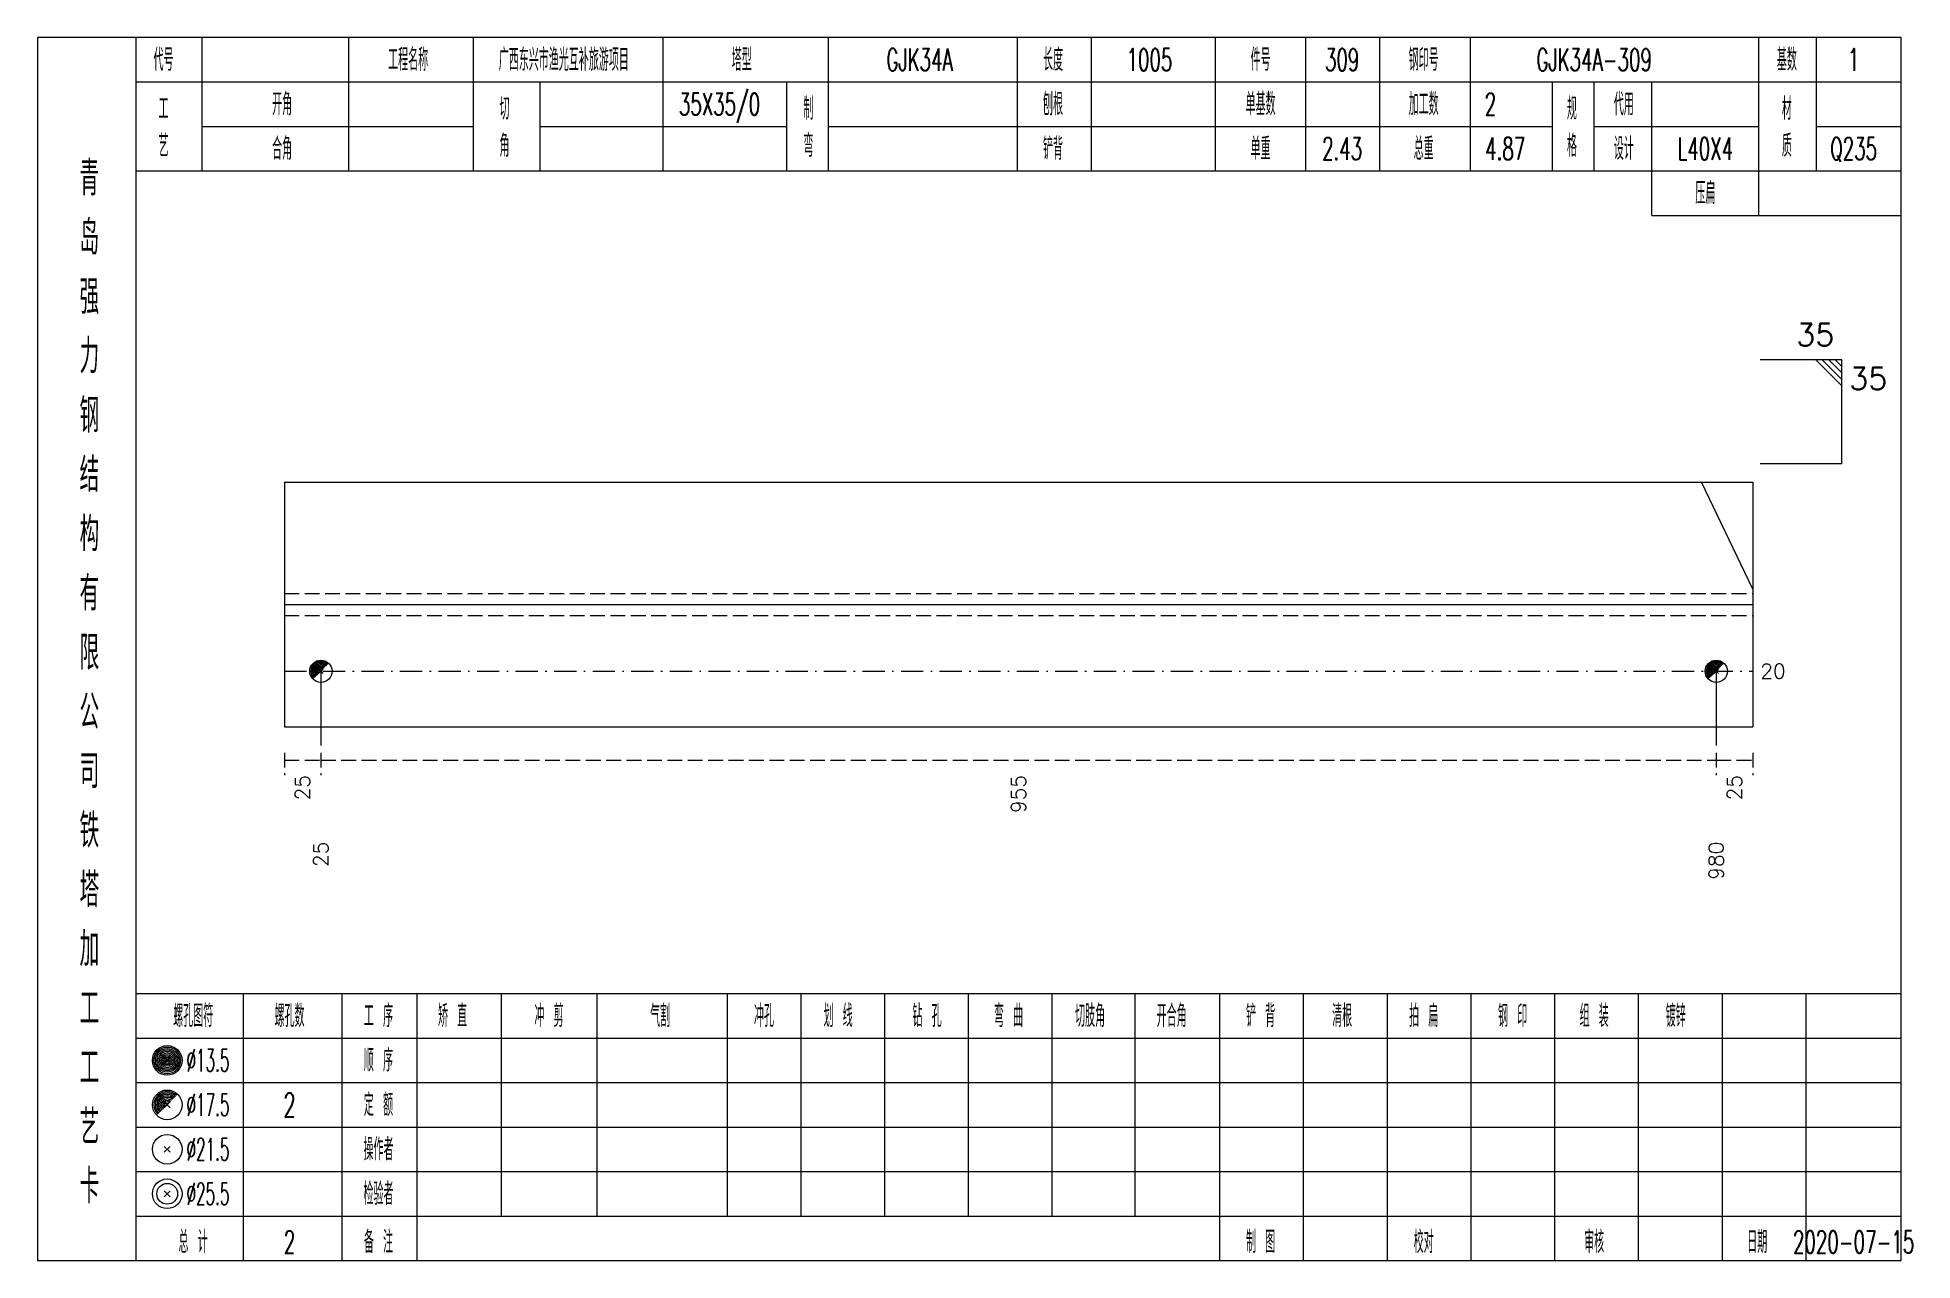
# Model space of a CAD drawing. Extents: x 0 to 2606, y -377 to 6479.
# Drawn here: x 522.8 to 775.7, y 5600 to 5765 of the extents above; entities that cross this region are included whole.
import ezdxf
from ezdxf.enums import TextEntityAlignment as Align

# ---------------------------------------------------------------- set-up
doc = ezdxf.new("R2010")
doc.units = 0
doc.header["$MEASUREMENT"] = 0
doc.linetypes.add('一点画线', pattern=[5.2, 3, -1, 0.2, -1])
doc.linetypes.add('虚线', pattern=[2.75, 2, -0.75])
doc.layers.get('0').update_dxf_attribs({"linetype": 'CONTINUOUS', "lineweight": 25})
doc.layers.add('1', color=7, linetype='CONTINUOUS', lineweight=25)
doc.layers.add('4', color=7, linetype='CONTINUOUS', lineweight=25)
doc.styles.get("Standard").update_dxf_attribs({"font": 'simplex.shx', "width": 0.7, "height": 3, "bigfont": 'gbhzfs.shx'})

msp = doc.modelspace()

# ---------------------------------------------------------------- texts
at = {"color": 7, "linetype": 'Continuous', "lineweight": 13}
msp.add_text('35', height=3, dxfattribs=at).set_placement((765.2, 5722.5), align=Align.BOTTOM_RIGHT)
msp.add_text('35', height=3, dxfattribs=at).set_placement((767.2, 5720.5), align=Align.TOP_LEFT)
msp.add_text('20', height=2, dxfattribs=at).set_placement((755.2, 5679.5), align=Align.MIDDLE_LEFT)
at = {"color": 8, "linetype": 'Continuous', "lineweight": 9}
for s, p in [('25', (558.56, 5665.5)), ('955', (655.15, 5665.5)), ('25', (751.74, 5665.5))]:
    msp.add_text(s, height=2, rotation=90, dxfattribs=at).set_placement(p, align=Align.MIDDLE_RIGHT)
at = {"layer": '1', "color": 7, "linetype": 'Continuous', "lineweight": 13}
for s, p in [('25', (561.03, 5656.5)), ('980', (749.27, 5656.5))]:
    msp.add_text(s, height=2, rotation=90, dxfattribs=at).set_placement(p, align=Align.MIDDLE_RIGHT)
at = {"layer": '4', "color": 1, "linetype": 'Continuous', "lineweight": 13}
for s, height, width, p in [('代号', 3, 0.6, (539.8, 5762)), ('工程名称', 3, 0.6, (572.8, 5762)), ('广西东兴市渔光互补旅游项目', 3, 0.6, (593.8, 5762)), ('塔型', 3, 0.6, (617.8, 5762)), ('GJK34A', 3, 0.6, (641.8, 5762)), ('长度', 3, 0.6, (659.8, 5762)), ('1005', 3, 0.6, (672.8, 5762)), ('件号', 3, 0.6, (687.8, 5762)), ('309', 3, 0.6, (698.8, 5762)), ('钢印号', 3, 0.6, (709.8, 5762)), ('GJK34A-309', 3, 0.6, (732.8, 5762)), ('基数', 3, 0.6, (758.8, 5762)), ('1', 3, 0.6, (767.8, 5762)), ('开角', 3, 0.6, (555.8, 5756)), ('切', 3, 0.6, (585.8, 5755.4)), ('35X35/0', 3, 0.6, (614.8, 5756)), ('制', 3, 0.6, (626.8, 5755.4)), ('刨根', 3, 0.6, (659.8, 5756)), ('单基数', 3, 0.6, (687.8, 5756)), ('加工数', 3, 0.6, (709.8, 5756)), ('2', 3, 0.6, (718.8, 5756)), ('规', 3, 0.6, (729.8, 5755.4)), ('代用', 3, 0.6, (736.8, 5756)), ('材', 3, 0.6, (758.8, 5755.4)), ('工', 3, 0.6, (539.8, 5755.4)), ('艺', 3, 0.6, (539.8, 5750.4)), ('角', 3, 0.6, (585.8, 5750.4)), ('弯', 3, 0.6, (626.8, 5750.4)), ('格', 3, 0.6, (729.8, 5750.4)), ('质', 3, 0.6, (758.8, 5750.4)), ('合角', 3, 0.6, (555.8, 5750)), ('铲背', 3, 0.6, (659.8, 5750)), ('单重', 3, 0.6, (687.8, 5750)), ('2.43', 3, 0.6, (698.8, 5750)), ('总重', 3, 0.6, (709.8, 5750)), ('4.87', 3, 0.6, (720.8, 5750)), ('设计', 3, 0.6, (736.8, 5750)), ('L40X4', 3, 0.6, (747.8, 5750)), ('Q235', 3, 0.6, (767.8, 5750)), ('青', 4.6, 0.8, (529.8, 5746)), ('压扁', 3, 0.6, (747.8, 5744)), ('岛', 4.6, 0.8, (529.8, 5738)), ('强', 4.6, 0.8, (529.8, 5730)), ('力', 4.6, 0.8, (529.8, 5722)), ('钢', 4.6, 0.8, (529.8, 5714)), ('结', 4.6, 0.8, (529.8, 5706)), ('构', 4.6, 0.8, (529.8, 5698)), ('有', 4.6, 0.8, (529.8, 5690)), ('限', 4.6, 0.8, (529.8, 5682)), ('公', 4.6, 0.8, (529.8, 5674)), ('司', 4.6, 0.8, (529.8, 5666)), ('铁', 4.6, 0.8, (529.8, 5658)), ('塔', 4.6, 0.8, (529.8, 5650)), ('加', 4.6, 0.8, (529.8, 5642)), ('工', 4.6, 0.8, (529.8, 5634)), ('螺孔图符', 3, 0.6, (543.8, 5633)), ('螺孔数', 3, 0.6, (556.8, 5633)), ('工 序', 3, 0.6, (568.8, 5633)), ('矫 直', 3, 0.6, (578.8, 5633)), ('冲 剪', 3, 0.6, (591.8, 5633)), ('气割', 3, 0.6, (606.8, 5633)), ('冲孔', 3, 0.6, (620.8, 5633)), ('划 线', 3, 0.6, (630.8, 5633)), ('钻 孔', 3, 0.6, (642.8, 5633)), ('弯 曲', 3, 0.6, (653.8, 5633)), ('切肢角', 3, 0.6, (664.8, 5633)), ('开合角', 3, 0.6, (675.8, 5633)), ('铲 背', 3, 0.6, (687.8, 5633)), ('清根', 3, 0.6, (698.8, 5633)), ('拍 扁', 3, 0.6, (709.8, 5633)), ('钢 印', 3, 0.6, (721.8, 5633)), ('组 装', 3, 0.6, (732.8, 5633)), ('镀锌', 3, 0.6, (743.8, 5633)), ('工', 4.6, 0.8, (529.8, 5626)), ('%%C13.5', 3, 0.5, (545.8, 5627)), ('顺 序', 3, 0.6, (568.8, 5627)), ('艺', 4.6, 0.8, (529.8, 5618)), ('%%C17.5', 3, 0.5, (545.8, 5621)), ('2', 3.2, 0.6, (556.8, 5621)), ('定 额', 3, 0.6, (568.8, 5621)), ('%%C21.5', 3, 0.5, (545.8, 5615)), ('操作者', 3, 0.6, (568.8, 5615)), ('卡', 4.6, 0.8, (529.8, 5610)), ('%%C25.5', 3, 0.5, (545.8, 5609)), ('检验者', 3, 0.6, (568.8, 5609)), ('总 计', 3, 0.6, (543.8, 5602.5)), ('2', 3, 0.6, (556.8, 5602.5)), ('备 注', 3, 0.6, (568.8, 5602.5)), ('制 图', 3, 0.6, (687.8, 5602.5)), ('校对', 3, 0.6, (709.8, 5602.5)), ('审核', 3, 0.6, (732.8, 5602.5)), ('日期', 3, 0.6, (754.8, 5602.5)), ('2020-07-15', 3, 0.6, (767.8, 5602.5))]:
    msp.add_text(s, height=height, dxfattribs=dict(at, width=width)).set_placement(p, align=Align.MIDDLE_CENTER)

# ---------------------------------------------------------------- linework, layer by layer
at = {"color": 7, "linetype": 'Continuous', "lineweight": 13}
for p, q in [((766.2, 5721.5), (755.2, 5721.5)), ((762.7, 5721.5), (766.2, 5718)), ((763.57, 5721.5), (766.2, 5718.88)), ((764.45, 5721.5), (766.2, 5719.75)), ((765.32, 5721.5), (766.2, 5720.62)), ((766.2, 5707.5), (766.2, 5721.5)), ((766.2, 5707.5), (755.2, 5707.5)), ((754.2, 5690.56), (747.3, 5705)), ((561.03, 5679.5), (561.03, 5669.5)), ((749.27, 5679.5), (749.27, 5669.5))]:
    msp.add_line(p, q, dxfattribs=at)
at = {"color": 7, "linetype": 'Continuous', "lineweight": 18}
for p, q in [((556.1, 5705), (556.1, 5672)), ((556.1, 5705), (754.2, 5705)), ((754.2, 5705), (754.2, 5672)), ((556.1, 5688.5), (754.2, 5688.5))]:
    msp.add_line(p, q, dxfattribs=at)
at = {"color": 1, "linetype": '虚线', "lineweight": 18}
for p, q in [((556.1, 5690), (754.2, 5690)), ((556.1, 5687), (754.2, 5687))]:
    msp.add_line(p, q, dxfattribs=at)
at = {"color": 3, "linetype": '一点画线', "lineweight": 13}
msp.add_line((556.1, 5679.5), (754.2, 5679.5), dxfattribs=at)
at = {"color": 8, "linetype": '虚线', "lineweight": 9}
for p, q in [((556.1, 5668.5), (556.1, 5665.5)), ((556.1, 5667.5), (561.03, 5667.5)), ((561.03, 5668.5), (561.03, 5665.5)), ((561.03, 5668.5), (561.03, 5665.5)), ((561.03, 5667.5), (749.27, 5667.5)), ((749.27, 5668.5), (749.27, 5665.5)), ((749.27, 5668.5), (749.27, 5665.5)), ((749.27, 5667.5), (754.2, 5667.5)), ((754.2, 5668.5), (754.2, 5665.5))]:
    msp.add_line(p, q, dxfattribs=at)
at = {"layer": '1', "color": 7, "linetype": 'Continuous', "lineweight": 0}
for p, q in [((560.73, 5679.2), (561.33, 5679.8)), ((560.73, 5679.8), (561.33, 5679.2)), ((748.97, 5679.2), (749.57, 5679.8)), ((748.97, 5679.8), (749.57, 5679.2))]:
    msp.add_line(p, q, dxfattribs=at)
at = {"layer": '1', "color": 7, "linetype": 'Continuous', "lineweight": 18}
msp.add_line((556.1, 5672), (754.2, 5672), dxfattribs=at)
at = {"layer": '1', "color": 7, "linetype": 'Continuous', "lineweight": 13}
for centre in [(561.03, 5679.5), (749.27, 5679.5)]:
    msp.add_circle(centre, 1.5, dxfattribs=at)
for centre, radius in [((561.03, 5679.5), 1.35), ((561.03, 5679.5), 1.2), ((561.03, 5679.5), 1.05), ((561.03, 5679.5), 0.9), ((561.03, 5679.5), 0.75), ((561.03, 5679.5), 0.6), ((561.03, 5679.5), 0.45), ((561.03, 5679.5), 0.3), ((561.03, 5679.5), 0.15), ((749.27, 5679.5), 1.35), ((749.27, 5679.5), 1.2), ((749.27, 5679.5), 1.05), ((749.27, 5679.5), 0.9), ((749.27, 5679.5), 0.75), ((749.27, 5679.5), 0.6), ((749.27, 5679.5), 0.45), ((749.27, 5679.5), 0.3), ((749.27, 5679.5), 0.15)]:
    msp.add_arc(centre, radius, 45, 225, dxfattribs=at)
at = {"layer": '4', "color": 1, "linetype": 'Continuous', "lineweight": 18}
for p, q in [((536.1, 5600), (536.1, 5765)), ((545, 5747), (545, 5765)), ((564.8, 5747), (564.8, 5765)), ((581.6, 5747), (581.6, 5765)), ((607.2, 5747), (607.2, 5765)), ((629.5, 5747), (629.5, 5765)), ((655, 5747), (655, 5765)), ((665, 5747), (665, 5765)), ((681.7, 5747), (681.7, 5765)), ((693.9, 5747), (693.9, 5765)), ((703.9, 5747), (703.9, 5765)), ((716.1, 5747), (716.1, 5765)), ((755, 5741), (755, 5765)), ((762.8, 5747), (762.8, 5765)), ((536.1, 5759), (774.2, 5759)), ((590.6, 5747), (590.6, 5759)), ((623.9, 5747), (623.9, 5759)), ((727.2, 5747), (727.2, 5759)), ((732.8, 5747), (732.8, 5759)), ((740.6, 5741), (740.6, 5759)), ((545, 5753), (581.6, 5753)), ((590.6, 5753), (623.9, 5753)), ((629.5, 5753), (727.2, 5753)), ((732.8, 5753), (755, 5753)), ((762.8, 5753), (774.2, 5753)), ((536.1, 5747), (774.2, 5747)), ((740.6, 5741), (774.2, 5741)), ((536.1, 5636), (774.2, 5636)), ((550.6, 5600), (550.6, 5636)), ((563.9, 5600), (563.9, 5636)), ((574, 5600), (574, 5636)), ((585.4, 5606), (585.4, 5636)), ((598.3, 5606), (598.3, 5636)), ((615.9, 5606), (615.9, 5636)), ((625.8, 5606), (625.8, 5636)), ((637.1, 5606), (637.1, 5636)), ((648.4, 5606), (648.4, 5636)), ((659.7, 5606), (659.7, 5636)), ((670.9, 5606), (670.9, 5636)), ((682.3, 5606), (682.3, 5636)), ((693.6, 5606), (693.6, 5636)), ((704.9, 5606), (704.9, 5636)), ((716.2, 5606), (716.2, 5636)), ((727.5, 5606), (727.5, 5636)), ((738.8, 5606), (738.8, 5636)), ((750.1, 5606), (750.1, 5636)), ((761.4, 5606), (761.4, 5636)), ((536.1, 5630), (774.2, 5630)), ((536.1, 5624), (774.2, 5624)), ((536.1, 5618), (774.2, 5618)), ((536.1, 5612), (774.2, 5612)), ((536.1, 5606), (774.2, 5606)), ((682.3, 5600), (682.3, 5606)), ((693.6, 5600), (693.6, 5606)), ((704.9, 5600), (704.9, 5606)), ((716.2, 5600), (716.2, 5606)), ((727.5, 5600), (727.5, 5606)), ((738.8, 5600), (738.8, 5606)), ((750.1, 5600), (750.1, 5606)), ((761.4, 5600), (761.4, 5606))]:
    msp.add_line(p, q, dxfattribs=at)
at = {"layer": '4', "color": 7, "linetype": 'Continuous', "lineweight": 13}
for p, q in [((540.1, 5626.8), (540.5, 5627.2)), ((540.5, 5626.8), (540.1, 5627.2)), ((539.9, 5614.6), (540.7, 5615.4)), ((540.7, 5614.6), (539.9, 5615.4)), ((539.9, 5608.6), (540.7, 5609.4)), ((540.7, 5608.6), (539.9, 5609.4))]:
    msp.add_line(p, q, dxfattribs=at)
at = {"layer": '4', "color": 7, "linetype": 'Continuous', "lineweight": 0}
for p, q in [((539.9, 5620.6), (540.7, 5621.4)), ((539.9, 5621.4), (540.7, 5620.6))]:
    msp.add_line(p, q, dxfattribs=at)
at = {"layer": '4', "color": 1, "linetype": 'Continuous', "lineweight": 18}
msp.add_lwpolyline([(522.8, 5765), (522.8, 5600), (774.2, 5600), (774.2, 5765)], close=True, dxfattribs=at)
at = {"layer": '4', "color": 7, "linetype": 'Continuous', "lineweight": 13}
for centre, radius in [((540.3, 5627), 2), ((540.3, 5627), 1.8), ((540.3, 5627), 1.6), ((540.3, 5627), 1.4), ((540.3, 5627), 1.2), ((540.3, 5627), 1), ((540.3, 5627), 0.8), ((540.3, 5627), 0.6), ((540.3, 5627), 0.4), ((540.3, 5627), 0.2), ((540.3, 5621), 2), ((540.3, 5615), 2), ((540.3, 5609), 2), ((540.3, 5609), 1.4)]:
    msp.add_circle(centre, radius, dxfattribs=at)
for radius in [1.8, 1.6, 1.4, 1.2, 1, 0.8, 0.6, 0.4, 0.2]:
    msp.add_arc((540.3, 5621), radius, 45, 225, dxfattribs=at)

msp.set_redraw_order([(e.dxf.handle, doc.entitydb.next_handle()) for e in msp.query("TEXT MTEXT ATTDEF DIMENSION ARC_DIMENSION")])  # texts and dimensions are drawn at this point

doc.saveas('drawing.dxf')
